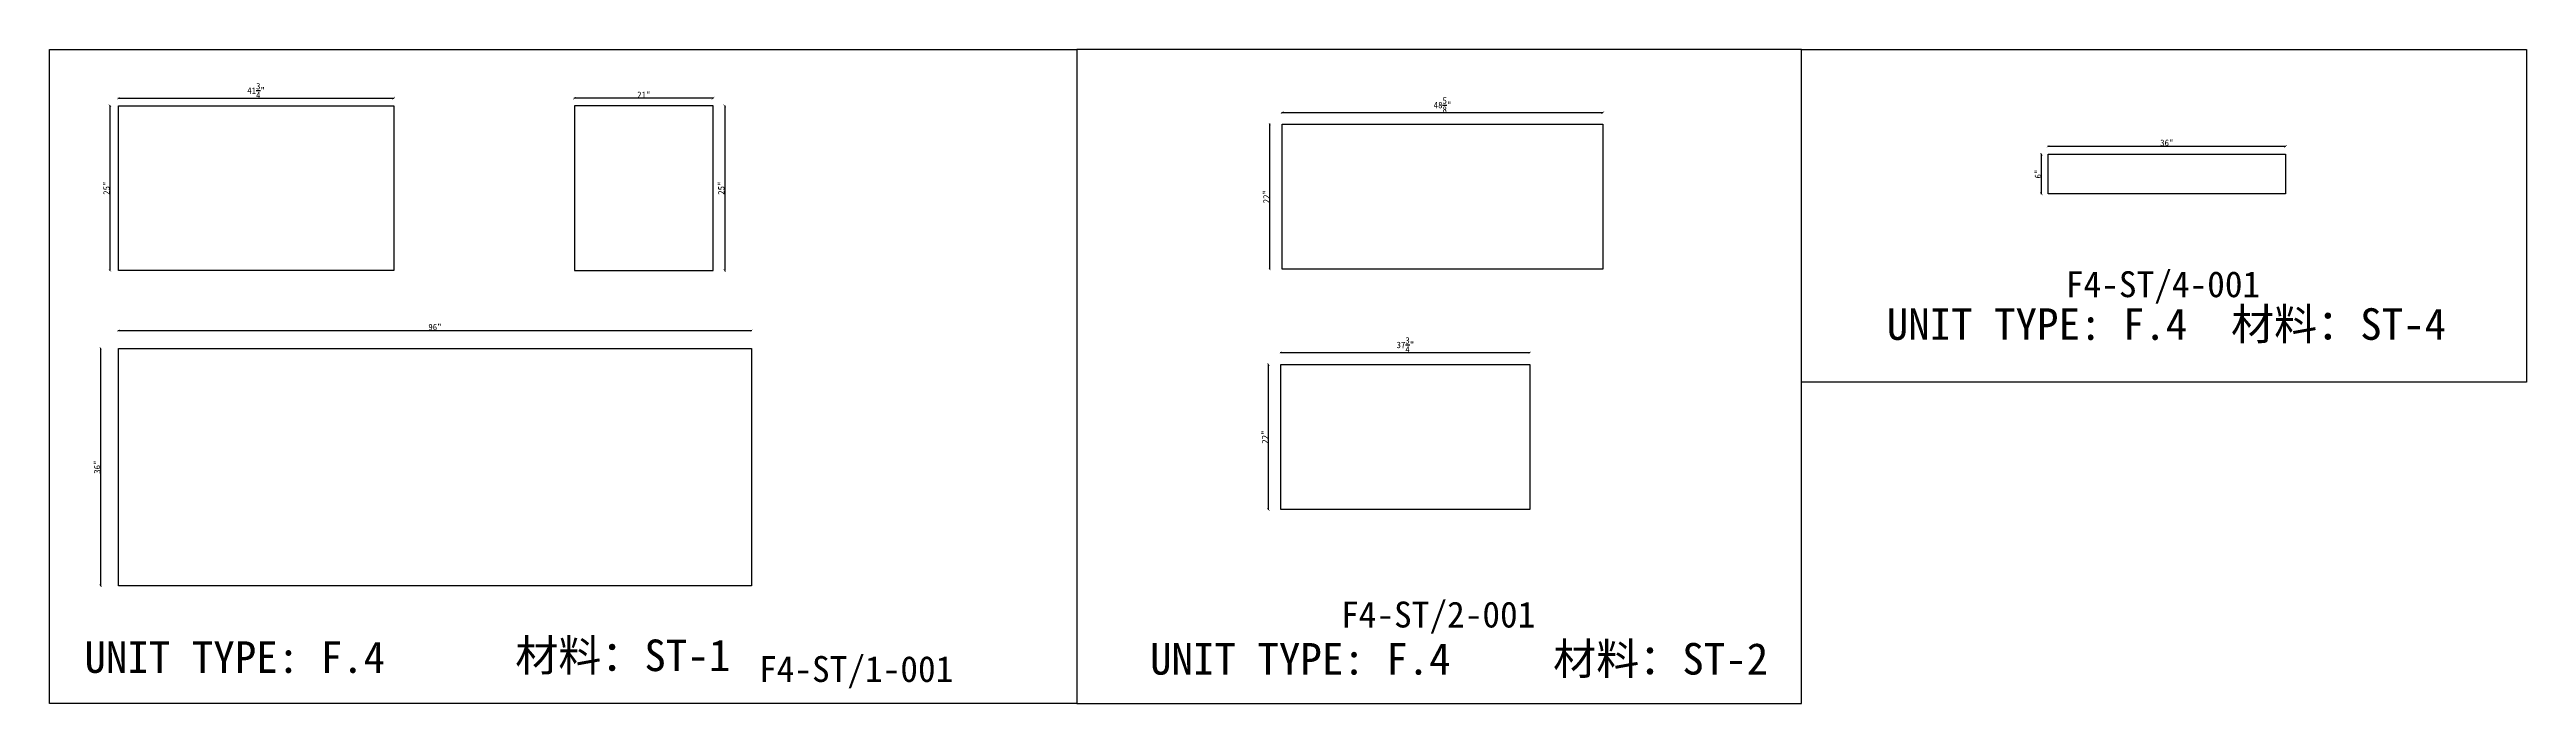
# Model space of a CAD drawing. Header units: millimetres. Extents: x -46966 to 138077, y -48408 to 2116.
# Drawn here: x 29598 to 39139, y -4994 to -2473 of the extents above; entities that cross this region are included whole.
import ezdxf
from ezdxf.enums import TextEntityAlignment as Align

# ---------------------------------------------------------------- set-up
doc = ezdxf.new("R2010")
doc.units = ezdxf.units.MM
doc.layers.add('PART_NUMBER', color=3, linetype='Continuous')
doc.styles.add('样式 1', font='')
doc.styles.get('样式 1').set_extended_font_data('NSimSun')
doc.dimstyles.new('副本 ISO-25', dxfattribs={"dimtxt": 25, "dimasz": 10, "dimexe": 1.5, "dimexo": 0.5, "dimtad": 1, "dimlfac": 0.03937, "dimlunit": 5, "dimtxsty": '样式 1', "dimblk": 'ARCHTICK', "dimcen": 2.5, "dimclrd": 256, "dimclrt": 1, "dimazin": 3, "dimtfac": 1, "dimtmove": 0, "dimatfit": 3, "dimfxlon": 1})

msp = doc.modelspace()

# ---------------------------------------------------------------- texts
at = {"style": '样式 1'}
for s, p in [('UNIT TYPE: F.4', (36674.483, -3592.054)), ('材料：ST-4', (38000.764, -3592.054)), ('UNIT TYPE: F.4', (29732.557, -4875.445)), ('材料：ST-1', (31391.844, -4868.79)), ('UNIT TYPE: F.4', (33836.967, -4882.222)), ('材料：ST-2', (35389.692, -4882.222))]:
    msp.add_text(s, height=121.5865, dxfattribs=at).set_placement(p)
at = {"layer": 'PART_NUMBER', "color": 3, "style": '样式 1'}
for s, p in [('F4-ST/4-001', (37738.942, -3377.728)), ('F4-ST/2-001', (34947.068, -4650.748)), ('F4-ST/1-001', (32705.186, -4860.748))]:
    msp.add_text(s, height=100, dxfattribs=at).set_placement(p, align=Align.MIDDLE_CENTER)

# ---------------------------------------------------------------- blocks, each defined once
blk = doc.blocks.new('_ArchTick')
at = {"color": 0, "linetype": 'ByBlock', "const_width": 0.15}
blk.add_lwpolyline([(-0.5, -0.5), (0.5, 0.5)], dxfattribs=at)
blk = doc.blocks.new('*D947')
at = {"color": 0, "lineweight": -2, "transparency": 16777216}
for p, q in [((29863.4, -2661.8), (29863.4, -2659.3)), ((30923.8, -2661.8), (30923.8, -2659.3))]:
    blk.add_line(p, q, dxfattribs=at)
at = {"lineweight": -2, "transparency": 16777216}
blk.add_line((29863.4, -2660.8), (30923.8, -2660.8), dxfattribs=at)
at = {"layer": 'Defpoints', "color": 0, "transparency": 16777216}
for p in [(30923.8, -2660.8), (29863.4, -2690.1), (30923.8, -2690.1)]:
    blk.add_point(p, dxfattribs=at)
at = {"lineweight": -2, "transparency": 16777216, "xscale": 10, "yscale": 10, "zscale": 10, "rotation": 180}
blk.add_blockref('_ArchTick', (29863.4, -2660.8), dxfattribs=at)
at = {"lineweight": -2, "transparency": 16777216, "xscale": 10, "yscale": 10, "zscale": 10}
blk.add_blockref('_ArchTick', (30923.8, -2660.8), dxfattribs=at)
at = {"color": 1, "transparency": 16777216, "insert": (30393.6, -2631.7), "char_height": 25, "attachment_point": 5, "style": '样式 1'}
blk.add_mtext('\\A1;41{\\H1x;\\S3/4;}"', dxfattribs=at)
blk = doc.blocks.new('*D948')
at = {"color": 0, "lineweight": -2, "transparency": 16777216}
for p, q in [((29831.7, -2690.1), (29829.2, -2690.1)), ((29831.7, -3325.1), (29829.2, -3325.1))]:
    blk.add_line(p, q, dxfattribs=at)
at = {"lineweight": -2, "transparency": 16777216}
blk.add_line((29830.7, -2690.1), (29830.7, -3325.1), dxfattribs=at)
at = {"layer": 'Defpoints', "color": 0, "transparency": 16777216}
for p in [(29863.4, -2690.1), (29830.7, -3325.1), (29863.4, -3325.1)]:
    blk.add_point(p, dxfattribs=at)
at = {"lineweight": -2, "transparency": 16777216, "xscale": 10, "yscale": 10, "zscale": 10}
for p, rotation in [((29830.7, -2690.1), 90), ((29830.7, -3325.1), 270)]:
    blk.add_blockref('_ArchTick', p, dxfattribs=dict(at, rotation=rotation))
at = {"color": 1, "transparency": 16777216, "insert": (29817.5, -3007.6), "char_height": 25, "attachment_point": 5, "rotation": 90, "style": '样式 1'}
blk.add_mtext('\\A1;25"', dxfattribs=at)
blk = doc.blocks.new('*D949')
at = {"color": 0, "lineweight": -2, "transparency": 16777216}
for p, q in [((31620.4, -2661.8), (31620.4, -2659.3)), ((32153.8, -2661.8), (32153.8, -2659.3))]:
    blk.add_line(p, q, dxfattribs=at)
at = {"lineweight": -2, "transparency": 16777216}
blk.add_line((32153.8, -2660.8), (31620.4, -2660.8), dxfattribs=at)
at = {"layer": 'Defpoints', "color": 0, "transparency": 16777216}
for p in [(31620.4, -2660.8), (31620.4, -2690.1), (32153.8, -2690.1)]:
    blk.add_point(p, dxfattribs=at)
at = {"lineweight": -2, "transparency": 16777216, "xscale": 10, "yscale": 10, "zscale": 10, "rotation": 180}
blk.add_blockref('_ArchTick', (31620.4, -2660.8), dxfattribs=at)
at = {"lineweight": -2, "transparency": 16777216, "xscale": 10, "yscale": 10, "zscale": 10}
blk.add_blockref('_ArchTick', (32153.8, -2660.8), dxfattribs=at)
at = {"color": 1, "transparency": 16777216, "insert": (31887.1, -2647.7), "char_height": 25, "attachment_point": 5, "style": '样式 1'}
blk.add_mtext('\\A1;21"', dxfattribs=at)
blk = doc.blocks.new('*D950')
at = {"color": 0, "lineweight": -2, "transparency": 16777216}
for p, q in [((32197.7, -2690.1), (32200.2, -2690.1)), ((32197.7, -3325.1), (32200.2, -3325.1))]:
    blk.add_line(p, q, dxfattribs=at)
at = {"lineweight": -2, "transparency": 16777216}
blk.add_line((32198.7, -2690.1), (32198.7, -3325.1), dxfattribs=at)
at = {"layer": 'Defpoints', "color": 0, "transparency": 16777216}
for p in [(32153.8, -2690.1), (32153.8, -3325.1), (32198.7, -3325.1)]:
    blk.add_point(p, dxfattribs=at)
at = {"lineweight": -2, "transparency": 16777216, "xscale": 10, "yscale": 10, "zscale": 10}
for p, rotation in [((32198.7, -2690.1), 90), ((32198.7, -3325.1), 270)]:
    blk.add_blockref('_ArchTick', p, dxfattribs=dict(at, rotation=rotation))
at = {"color": 1, "transparency": 16777216, "insert": (32185.5, -3007.6), "char_height": 25, "attachment_point": 5, "rotation": 90, "style": '样式 1'}
blk.add_mtext('\\A1;25"', dxfattribs=at)
blk = doc.blocks.new('*D951')
at = {"color": 0, "lineweight": -2, "transparency": 16777216}
for p, q in [((29863.4, -3557.2), (29863.4, -3554.7)), ((32301.8, -3557.2), (32301.8, -3554.7))]:
    blk.add_line(p, q, dxfattribs=at)
at = {"lineweight": -2, "transparency": 16777216}
blk.add_line((29863.4, -3556.2), (32301.8, -3556.2), dxfattribs=at)
at = {"layer": 'Defpoints', "color": 0, "transparency": 16777216}
for p in [(32301.8, -3556.2), (29863.4, -3625.5), (32301.8, -3625.5)]:
    blk.add_point(p, dxfattribs=at)
at = {"lineweight": -2, "transparency": 16777216, "xscale": 10, "yscale": 10, "zscale": 10, "rotation": 180}
blk.add_blockref('_ArchTick', (29863.4, -3556.2), dxfattribs=at)
at = {"lineweight": -2, "transparency": 16777216, "xscale": 10, "yscale": 10, "zscale": 10}
blk.add_blockref('_ArchTick', (32301.8, -3556.2), dxfattribs=at)
at = {"color": 1, "transparency": 16777216, "insert": (31082.6, -3543.1), "char_height": 25, "attachment_point": 5, "style": '样式 1'}
blk.add_mtext('\\A1;96"', dxfattribs=at)
blk = doc.blocks.new('*D962')
at = {"color": 0, "lineweight": -2, "transparency": 16777216}
for p, q in [((29795.6, -3625.5), (29793.1, -3625.5)), ((29795.6, -4539.9), (29793.1, -4539.9))]:
    blk.add_line(p, q, dxfattribs=at)
at = {"lineweight": -2, "transparency": 16777216}
blk.add_line((29794.6, -3625.5), (29794.6, -4539.9), dxfattribs=at)
at = {"layer": 'Defpoints', "color": 0, "transparency": 16777216}
for p in [(29863.4, -3625.5), (29794.6, -4539.9), (29863.4, -4539.9)]:
    blk.add_point(p, dxfattribs=at)
at = {"lineweight": -2, "transparency": 16777216, "xscale": 10, "yscale": 10, "zscale": 10}
for p, rotation in [((29794.6, -3625.5), 90), ((29794.6, -4539.9), 270)]:
    blk.add_blockref('_ArchTick', p, dxfattribs=dict(at, rotation=rotation))
at = {"color": 1, "transparency": 16777216, "insert": (29781.5, -4082.7), "char_height": 25, "attachment_point": 5, "rotation": 90, "style": '样式 1'}
blk.add_mtext('\\A1;36"', dxfattribs=at)
blk = doc.blocks.new('*D963')
at = {"color": 0, "lineweight": -2, "transparency": 16777216}
for p, q in [((34346, -2717.3), (34346, -2714.8)), ((35581.1, -2717.3), (35581.1, -2714.8))]:
    blk.add_line(p, q, dxfattribs=at)
at = {"lineweight": -2, "transparency": 16777216}
blk.add_line((34346, -2716.3), (35581.1, -2716.3), dxfattribs=at)
at = {"layer": 'Defpoints', "color": 0, "transparency": 16777216}
for p in [(34346, -2760.9), (35581.1, -2716.3), (35581.1, -2760.9)]:
    blk.add_point(p, dxfattribs=at)
at = {"lineweight": -2, "transparency": 16777216, "xscale": 10, "yscale": 10, "zscale": 10, "rotation": 180}
blk.add_blockref('_ArchTick', (34346, -2716.3), dxfattribs=at)
at = {"lineweight": -2, "transparency": 16777216, "xscale": 10, "yscale": 10, "zscale": 10}
blk.add_blockref('_ArchTick', (35581.1, -2716.3), dxfattribs=at)
at = {"color": 1, "transparency": 16777216, "insert": (34963.6, -2687.2), "char_height": 25, "attachment_point": 5, "style": '样式 1'}
blk.add_mtext('\\A1;48{\\H1x;\\S5/8;}"', dxfattribs=at)
blk = doc.blocks.new('*D964')
at = {"color": 0, "lineweight": -2, "transparency": 16777216}
for p, q in [((34299.3, -2760.9), (34296.8, -2760.9)), ((34299.3, -3319.7), (34296.8, -3319.7))]:
    blk.add_line(p, q, dxfattribs=at)
at = {"lineweight": -2, "transparency": 16777216}
blk.add_line((34298.3, -3319.7), (34298.3, -2760.9), dxfattribs=at)
at = {"layer": 'Defpoints', "color": 0, "transparency": 16777216}
for p in [(34298.3, -2760.9), (34346, -2760.9), (34346, -3319.7)]:
    blk.add_point(p, dxfattribs=at)
at = {"lineweight": -2, "transparency": 16777216, "xscale": 10, "yscale": 10, "zscale": 10}
for p, rotation in [((34298.3, -2760.9), 90), ((34298.3, -3319.7), 270)]:
    blk.add_blockref('_ArchTick', p, dxfattribs=dict(at, rotation=rotation))
at = {"color": 1, "transparency": 16777216, "insert": (34285.1, -3040.3), "char_height": 25, "attachment_point": 5, "rotation": 90, "style": '样式 1'}
blk.add_mtext('\\A1;22"', dxfattribs=at)
blk = doc.blocks.new('*D965')
at = {"color": 0, "lineweight": -2, "transparency": 16777216}
for p, q in [((34341, -3641.8), (34341, -3639.3)), ((35299.9, -3641.8), (35299.9, -3639.3))]:
    blk.add_line(p, q, dxfattribs=at)
at = {"lineweight": -2, "transparency": 16777216}
blk.add_line((34341, -3640.8), (35299.9, -3640.8), dxfattribs=at)
at = {"layer": 'Defpoints', "color": 0, "transparency": 16777216}
for p in [(34341, -3687.6), (35299.9, -3640.8), (35299.9, -3687.6)]:
    blk.add_point(p, dxfattribs=at)
at = {"lineweight": -2, "transparency": 16777216, "xscale": 10, "yscale": 10, "zscale": 10, "rotation": 180}
blk.add_blockref('_ArchTick', (34341, -3640.8), dxfattribs=at)
at = {"lineweight": -2, "transparency": 16777216, "xscale": 10, "yscale": 10, "zscale": 10}
blk.add_blockref('_ArchTick', (35299.9, -3640.8), dxfattribs=at)
at = {"color": 1, "transparency": 16777216, "insert": (34820.5, -3611.7), "char_height": 25, "attachment_point": 5, "style": '样式 1'}
blk.add_mtext('\\A1;37{\\H1x;\\S3/4;}"', dxfattribs=at)
blk = doc.blocks.new('*D966')
at = {"color": 0, "lineweight": -2, "transparency": 16777216}
for p, q in [((34293.9, -3687.6), (34291.4, -3687.6)), ((34293.9, -4246.4), (34291.4, -4246.4))]:
    blk.add_line(p, q, dxfattribs=at)
at = {"lineweight": -2, "transparency": 16777216}
blk.add_line((34292.9, -4246.4), (34292.9, -3687.6), dxfattribs=at)
at = {"layer": 'Defpoints', "color": 0, "transparency": 16777216}
for p in [(34292.9, -3687.6), (34341, -3687.6), (34341, -4246.4)]:
    blk.add_point(p, dxfattribs=at)
at = {"lineweight": -2, "transparency": 16777216, "xscale": 10, "yscale": 10, "zscale": 10}
for p, rotation in [((34292.9, -3687.6), 90), ((34292.9, -4246.4), 270)]:
    blk.add_blockref('_ArchTick', p, dxfattribs=dict(at, rotation=rotation))
at = {"color": 1, "transparency": 16777216, "insert": (34279.8, -3967), "char_height": 25, "attachment_point": 5, "rotation": 90, "style": '样式 1'}
blk.add_mtext('\\A1;22"', dxfattribs=at)
blk = doc.blocks.new('*D969')
at = {"color": 0, "lineweight": -2, "transparency": 16777216}
for p, q in [((37296.2, -2847.1), (37296.2, -2844.6)), ((38210.6, -2847.1), (38210.6, -2844.6))]:
    blk.add_line(p, q, dxfattribs=at)
at = {"lineweight": -2, "transparency": 16777216}
blk.add_line((37296.2, -2846.1), (38210.6, -2846.1), dxfattribs=at)
at = {"layer": 'Defpoints', "color": 0, "transparency": 16777216}
for p in [(38210.6, -2846.1), (37296.2, -2876.9), (38210.6, -2876.9)]:
    blk.add_point(p, dxfattribs=at)
at = {"lineweight": -2, "transparency": 16777216, "xscale": 10, "yscale": 10, "zscale": 10, "rotation": 180}
blk.add_blockref('_ArchTick', (37296.2, -2846.1), dxfattribs=at)
at = {"lineweight": -2, "transparency": 16777216, "xscale": 10, "yscale": 10, "zscale": 10}
blk.add_blockref('_ArchTick', (38210.6, -2846.1), dxfattribs=at)
at = {"color": 1, "transparency": 16777216, "insert": (37753.4, -2832.9), "char_height": 25, "attachment_point": 5, "style": '样式 1'}
blk.add_mtext('\\A1;36"', dxfattribs=at)
blk = doc.blocks.new('*D970')
at = {"color": 0, "lineweight": -2, "transparency": 16777216}
for p, q in [((37271.3, -2876.9), (37268.8, -2876.9)), ((37271.3, -3029.3), (37268.8, -3029.3))]:
    blk.add_line(p, q, dxfattribs=at)
at = {"lineweight": -2, "transparency": 16777216}
blk.add_line((37270.3, -3029.3), (37270.3, -2876.9), dxfattribs=at)
at = {"layer": 'Defpoints', "color": 0, "transparency": 16777216}
for p in [(37270.3, -2876.9), (37296.2, -2876.9), (37296.2, -3029.3)]:
    blk.add_point(p, dxfattribs=at)
at = {"lineweight": -2, "transparency": 16777216, "xscale": 10, "yscale": 10, "zscale": 10}
for p, rotation in [((37270.3, -2876.9), 90), ((37270.3, -3029.3), 270)]:
    blk.add_blockref('_ArchTick', p, dxfattribs=dict(at, rotation=rotation))
at = {"color": 1, "transparency": 16777216, "insert": (37257.2, -2953.1), "char_height": 25, "attachment_point": 5, "rotation": 90, "style": '样式 1'}
blk.add_mtext('\\A1;6"', dxfattribs=at)

# ---------------------------------------------------------------- dimensions: what is measured, and where the dimension line sits
for base, p1, p2, picture, middle in [((30923.829, -2660.779), (29863.379, -2690.115), (30923.829, -2690.115), '*D947', (30393.604, -2631.686)), ((31620.366, -2660.779), (32153.766, -2690.115), (31620.366, -2690.115), '*D949', (31887.066, -2647.654)), ((35581.095, -2716.328), (34346.02, -2760.857), (35581.095, -2760.857), '*D963', (34963.558, -2687.235)), ((38210.574, -2846.062), (37296.174, -2876.897), (38210.574, -2876.897), '*D969', (37753.374, -2832.937)), ((32301.779, -3556.223), (29863.379, -3625.507), (32301.779, -3625.507), '*D951', (31082.579, -3543.098)), ((35299.895, -3640.761), (34341.045, -3687.618), (35299.895, -3687.618), '*D965', (34820.47, -3611.668))]:
    dim = msp.add_linear_dim(base=base, p1=p1, p2=p2, dimstyle='副本 ISO-25')
    dim.commit()
    dim.dimension.update_dxf_attribs({"geometry": picture, "text_midpoint": middle})
for base, p1, p2, picture, middle in [((29830.656, -3325.115), (29863.379, -2690.115), (29863.379, -3325.115), '*D948', (29817.531, -3007.615)), ((32198.664, -3325.115), (32153.766, -2690.115), (32153.766, -3325.115), '*D950', (32185.539, -3007.615)), ((34298.257, -2760.857), (34346.02, -3319.657), (34346.02, -2760.857), '*D964', (34285.132, -3040.257)), ((37270.339, -2876.897), (37296.174, -3029.297), (37296.174, -2876.897), '*D970', (37257.214, -2953.097)), ((29794.61, -4539.907), (29863.379, -3625.507), (29863.379, -4539.907), '*D962', (29781.485, -4082.707)), ((34292.936, -3687.618), (34341.045, -4246.418), (34341.045, -3687.618), '*D966', (34279.811, -3967.018))]:
    dim = msp.add_linear_dim(base=base, p1=p1, p2=p2, angle=90, dimstyle='副本 ISO-25')
    dim.commit()
    dim.dimension.update_dxf_attribs({"geometry": picture, "text_midpoint": middle})

# ---------------------------------------------------------------- linework, layer by layer
at = {"color": 1}
for points in [[(29598.099, -2473.161), (33554.981, -2473.161), (33554.981, -4993.579), (29598.099, -4993.579)], [(33554.981, -4993.579), (36346.855, -4993.579), (36346.855, -2473.161), (33554.981, -2473.161)], [(36346.855, -2473.161), (39138.729, -2473.161), (39138.729, -3755.559), (36346.855, -3755.559)]]:
    msp.add_lwpolyline(points, close=True, dxfattribs=at)
for points in [[(29863.379, -2690.115), (30923.829, -2690.115), (30923.829, -3325.115), (29863.379, -3325.115)], [(31620.366, -3325.115), (32153.766, -3325.115), (32153.766, -2690.115), (31620.366, -2690.115)], [(34346.02, -2760.857), (35581.095, -2760.857), (35581.095, -3319.657), (34346.02, -3319.657)], [(37296.174, -2876.897), (38210.574, -2876.897), (38210.574, -3029.297), (37296.174, -3029.297)], [(29863.379, -3625.507), (32301.779, -3625.507), (32301.779, -4539.907), (29863.379, -4539.907)], [(34341.045, -3687.618), (35299.895, -3687.618), (35299.895, -4246.418), (34341.045, -4246.418)]]:
    msp.add_lwpolyline(points, close=True)

msp.set_redraw_order([(e.dxf.handle, doc.entitydb.next_handle()) for e in msp.query("TEXT MTEXT ATTDEF DIMENSION ARC_DIMENSION")])  # texts and dimensions are drawn at this point

doc.saveas('drawing.dxf')
